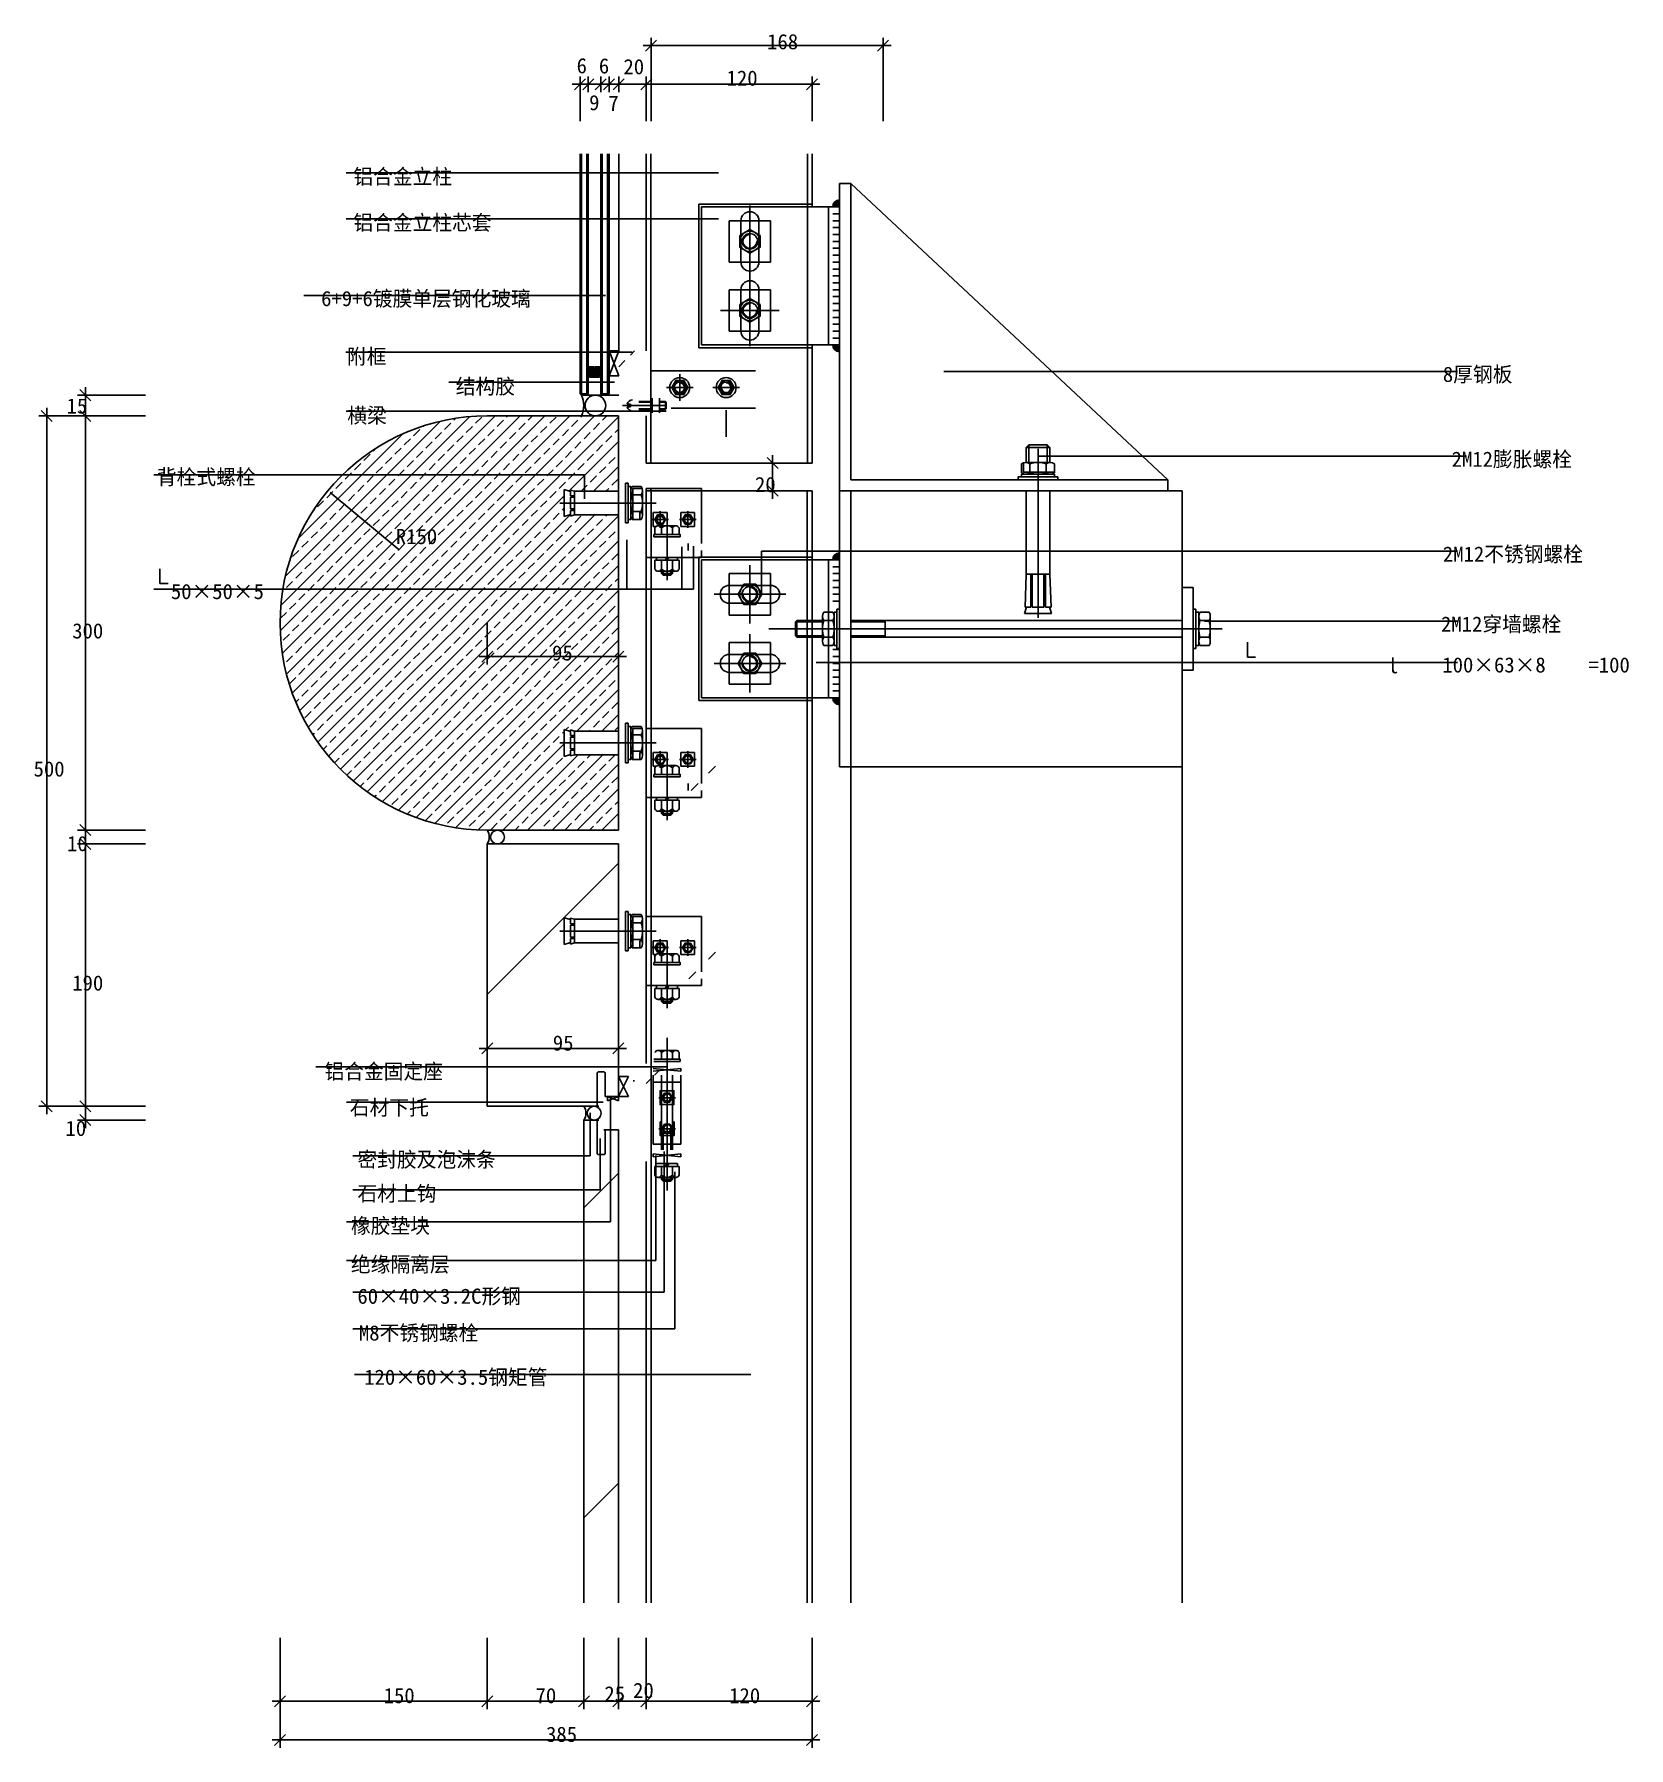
# Model space of a CAD drawing. Header units: metres. Extents: x 8930 to 10085, y 3324 to 4565.
import ezdxf

# ---------------------------------------------------------------- set-up
doc = ezdxf.new("R2010")
doc.units = ezdxf.units.M
for name, color, linetype in [('ASHADE', 1, 'Continuous'), ('图层1', 252, 'Continuous'), ('外形', 3, 'Continuous'), ('文字标注1', 4, 'Continuous'), ('轴线', 6, 'Continuous')]:
    doc.layers.add(name, color=color, linetype=linetype)
pattern_1 = [(45, (0, 0), (-112.2532, 112.2532), [])]

msp = doc.modelspace()

# ---------------------------------------------------------------- texts
for s, p in [('6', (9322.89, 4537.04)), ('6', (9338.98, 4536.91)), ('20', (9356.79, 4536.32)), ('9', (9331.97, 4510.28)), ('7', (9345.86, 4509.82))]:
    msp.add_text(s, height=11).set_placement(p)
at = {"char_height": 11, "attachment_point": 1}
for s, insert in [('\\A1;168', (9460.82, 4565.43)), ('\\A1;120', (9431.47, 4539.07)), ('\\A1;15', (8953.52, 4301.6)), ('\\A1;20', (9452.02, 4244.72)), ('\\A1;R150', (9192, 4207.08)), ('\\A1;300', (8957.66, 4138.76)), ('\\A1;95', (9305.08, 4122.78)), ('\\A1;500', (8929.66, 4038.76)), ('\\A1;10', (8953.86, 3984.71)), ('\\A1;190', (8957.66, 3883.76)), ('\\A1;95', (9305.65, 3840.3)), ('\\A1;10', (8952.77, 3778.5)), ('\\A1;150', (9183.15, 3367.71)), ('\\A1;70', (9293.15, 3367.71)), ('\\A1;25', (9342.98, 3368.96)), ('\\A1;20', (9363.78, 3371.47)), ('\\A1;120', (9433.34, 3367.71)), ('\\A1;385', (9300.74, 3339.71))]:
    msp.add_mtext(s, dxfattribs=dict(at, insert=insert))
at = {"layer": 'ASHADE', "char_height": 11, "attachment_point": 1}
for s, insert in [('铝合金立柱', (9161.2, 4467.74)), ('铝合金立柱芯套', (9161.2, 4434.4)), ('6+9+6镀膜单层钢化玻璃', (9137.9, 4379.41)), ('附框', (9156.59, 4337.45)), ('8厚钢板', (9950.11, 4324.57)), ('结构胶', (9235.35, 4315.8)), ('横梁', (9156.82, 4294.79)), ('2M12膨胀螺栓', (9956.47, 4263.07)), ('背栓式螺栓', (9018.94, 4250.21)), ('2M12不锈钢螺栓', (9950.13, 4194.34)), ('{\\fArial|b0|i0|c0|p32;   }50×50×5', (9016.29, 4167.24)), ('2M12穿墙螺栓', (9948.78, 4143.65)), ('l', (9910.4, 4113.54)), ('100×63×8   {\\fArial|b0|i0|c0|p32;  }=100', (9949.74, 4114.1)), ('铝合金固定座', (9140.3, 3819.74)), ('石材下托', (9158.67, 3793.58)), ('密封胶及泡沫条', (9164.18, 3755.94)), ('石材上钩', (9164.18, 3731.28)), ('橡胶垫块', (9159.44, 3708)), ('绝缘隔离层', (9159.44, 3680.02)), ('60×40×3.2C形钢', (9164.14, 3656.94)), ('M8不锈钢螺栓', (9165.24, 3630.35)), ('120×60×3.5钢矩管', (9169.07, 3598.31))]:
    msp.add_mtext(s, dxfattribs=dict(at, insert=insert))

# ---------------------------------------------------------------- blocks, each defined once
blk = doc.blocks.new('_ArchTick')
for p, q in [((0.72, 0), (-0.72, 0)), ((0, -0.71), (0, 0.71))]:
    blk.add_line(p, q)
at = {"color": 0, "linetype": 'ByBlock'}
blk.add_lwpolyline([(-0.5, -0.5), (0.5, 0.5)], dxfattribs=at)

# ---------------------------------------------------------------- hatches: boundary and pattern name
at = {"layer": '图层1'}
h = msp.add_hatch(dxfattribs=at)
h.set_pattern_fill('SOLID')
h.paths.add_polyline_path([(9513.34, 4445.3, 0.41), (9508.34, 4440.3), (9513.34, 4440.3)])
h = msp.add_hatch(dxfattribs=at)
h.set_pattern_fill('ANSI31', scale=10)
h.paths.add_polyline_path([(9353.34, 4335.95), (9353.34, 4303.95), (9356.34, 4303.95), (9356.34, 4325.95), (9370.34, 4325.95), (9370.34, 4305.45), (9373.34, 4305.45), (9373.34, 4335.95)])
h.paths.add_polyline_path([(9370.34, 4332.95), (9370.34, 4328.95), (9356.34, 4328.95), (9356.34, 4332.95)])
h = msp.add_hatch(dxfattribs=at)
h.set_pattern_fill('SOLID')
h.paths.add_polyline_path([(9513.34, 4335.3, -0.41), (9508.34, 4340.3), (9513.34, 4340.3)])
h = msp.add_hatch(dxfattribs=at)
h.set_pattern_fill('ANSI31', scale=12)
h.paths.add_polyline_path([(9332.51, 4316.93, -0.36), (9332.15, 4317.22), (9331.48, 4320.45), (9331.33, 4320.45), (9331.35, 4304.92), (9329.85, 4303.42), (9341.85, 4303.44), (9340.35, 4304.94), (9340.33, 4320.46), (9340.18, 4320.46), (9339.52, 4317.23, -0.36), (9339.15, 4316.93)])
h = msp.add_hatch(dxfattribs=at)
h.set_pattern_fill('DOTS', scale=0.38)
h.paths.add_polyline_path([(9335.41, 4322.37), (9335.41, 4324.05), (9332.22, 4324.05, 0.41), (9331.85, 4323.68), (9331.85, 4323.5, -0.71), (9331.85, 4321.38), (9331.85, 4320.49), (9332.51, 4317.3), (9339.15, 4317.31), (9339.8, 4320.5), (9339.8, 4321.39, -0.71), (9339.8, 4323.51), (9339.8, 4323.68, 0.41), (9339.42, 4324.06), (9336.24, 4324.06), (9336.24, 4322.18, 0.2), (9336.31, 4322.37), (9336.31, 4323.91), (9336.69, 4323.91), (9336.69, 4322.37, -1)])
h = msp.add_hatch(dxfattribs=at)
h.set_pattern_fill('ANSI31', scale=15)
h.paths.add_polyline_path([(9353.34, 4303.95), (9345.34, 4303.95), (9346.34, 4304.95), (9346.34, 4317.95), (9353.34, 4317.95)])
h = msp.add_hatch(dxfattribs=at)
h.set_pattern_fill('AR-SAND', scale=0.5)
h.paths.add_polyline_path([(9327.04, 4302.16, 0.03), (9326.34, 4303.95), (9330.34, 4303.95), (9336.47, 4303.95, 0.18), (9331.62, 4302.16)])
h.paths.add_polyline_path([(9327.82, 4298.8, 0.05), (9327.04, 4302.16), (9331.62, 4302.16, 0.14), (9329.35, 4298.8)])
h.paths.add_polyline_path([(9327.97, 4296.51, 0.03), (9327.82, 4298.8), (9329.35, 4298.8, 0.24), (9330.32, 4292.15), (9327.45, 4292.15, 0.03), (9327.87, 4294.52, 0.93)])
h.paths.add_polyline_path([(9326.34, 4288.95, 0.05), (9327.45, 4292.15), (9330.32, 4292.15, 0.25), (9336.47, 4288.95), (9330.34, 4288.95)])
h = msp.add_hatch(dxfattribs=at)
h.set_pattern_fill('ANSI37', scale=25)
h.paths.add_polyline_path([(9331.62, 4302.16, -0.18), (9336.47, 4303.95, -0.18), (9341.33, 4302.16)])
h.paths.add_polyline_path([(9329.35, 4298.8, -0.14), (9331.62, 4302.16), (9341.33, 4302.16, -0.14), (9343.6, 4298.8)])
h.paths.add_polyline_path([(9330.32, 4292.15, -0.24), (9329.35, 4298.8), (9343.6, 4298.8, -0.51), (9336.47, 4288.95, -0.25), (9330.32, 4292.15), (9337.28, 4292.15, 0.41), (9338.28, 4291.15, 1), (9338.28, 4293.15, 0.41), (9337.28, 4292.15)])
h = msp.add_hatch(dxfattribs=at)
h.set_pattern_fill('ANSI33', scale=2)
h.paths.add_polyline_path([(9313.89, 4216.09), (9313.89, 4235.52), (9318.56, 4234.12), (9318.56, 4235.21), (9321.29, 4234.38), (9353.15, 4234.38), (9353.15, 4246.39), (9353.15, 4288.95), (9258.15, 4288.95, 1), (9258.15, 3988.95), (9353.15, 3988.95), (9353.15, 4043.51), (9321.29, 4043.51), (9318.56, 4042.69), (9318.56, 4043.77), (9313.89, 4042.37), (9313.89, 4061.8), (9318.56, 4060.4), (9318.56, 4061.48), (9321.29, 4060.66), (9353.15, 4060.66), (9353.15, 4217.23), (9321.29, 4217.23), (9318.56, 4216.41), (9318.56, 4217.5)])
h = msp.add_hatch(dxfattribs=at)
h.set_pattern_fill('ANSI31', scale=30)
h.paths.add_polyline_path([(9375, 4196.39, 0.41), (9373.34, 4194.72), (9373.34, 4191.39), (9423.34, 4191.39), (9423.34, 4241.39), (9420, 4241.39, 0.41), (9418.34, 4239.72), (9418.34, 4201.89, -0.41), (9412.84, 4196.39)])
h = msp.add_hatch(dxfattribs=at)
h.set_pattern_fill('AR-CONC', scale=10)
h.paths.add_polyline_path([(9761.34, 4140.72), (9761.34, 4234.72), (9521.34, 4234.72), (9521.34, 4140.72)])
h.paths.add_polyline_path([(9521.34, 4128.72), (9521.34, 4034.72), (9761.34, 4034.72), (9761.34, 4128.72)])
h = msp.add_hatch(dxfattribs=at)
h.set_pattern_fill('ANSI31', scale=500)
h.paths.add_polyline_path([(9761.34, 4140.72), (9761.34, 4234.72), (9521.34, 4234.72), (9521.34, 4140.72)])
h.paths.add_polyline_path([(9761.34, 4034.72), (9761.34, 4128.72), (9521.34, 4128.72), (9521.34, 4034.72)])
h.paths.add_polyline_path([(9521.34, 4034.72), (9521.34, 3429.27), (9761.34, 3429.27), (9761.34, 4034.72)])
h = msp.add_hatch(dxfattribs=at)
h.set_pattern_fill('SOLID')
h.paths.add_polyline_path([(9513.34, 4189.72, 0.41), (9508.34, 4184.72), (9513.34, 4184.72)])
h = msp.add_hatch(dxfattribs=at)
h.set_pattern_fill('SOLID')
h.paths.add_polyline_path([(9513.34, 4079.72, -0.41), (9508.34, 4084.72), (9513.34, 4084.72)])
h = msp.add_hatch(dxfattribs=at)
h.set_pattern_fill('ANSI31', scale=30)
h.paths.add_polyline_path([(9375, 4022.66, 0.41), (9373.34, 4021), (9373.34, 4017.66), (9423.34, 4017.66), (9423.34, 4067.66), (9420, 4067.66, 0.41), (9418.34, 4066), (9418.34, 4028.16, -0.41), (9412.84, 4022.66)])
h = msp.add_hatch(dxfattribs=at)
h.set_pattern_fill('ANSI37', scale=20)
h.paths.add_polyline_path([(9270.61, 3983.95, 1), (9260.61, 3983.95, 1)])
h = msp.add_hatch(dxfattribs=at)
h.set_pattern_fill('ANSI33,_O', scale=50)
h.set_pattern_definition(pattern_1)
h.paths.add_polyline_path([(9318.56, 3906.41), (9318.56, 3907.5), (9313.89, 3906.09), (9313.89, 3925.52), (9318.56, 3924.12), (9318.56, 3925.21), (9321.29, 3924.38), (9353.15, 3924.38), (9353.15, 3936.39), (9353.15, 3978.95), (9258.15, 3978.95), (9258.15, 3788.95), (9337.65, 3788.95), (9337.65, 3812.45, -0.41), (9339.15, 3813.95), (9342.15, 3813.95, -0.41), (9343.65, 3812.45), (9343.65, 3795.95), (9353.15, 3795.95), (9353.15, 3907.23), (9321.29, 3907.23)])
h = msp.add_hatch(dxfattribs=at)
h.set_pattern_fill('ANSI31', scale=30)
h.paths.add_polyline_path([(9375, 3886.39, 0.41), (9373.34, 3884.72), (9373.34, 3881.39), (9423.34, 3881.39), (9423.34, 3931.39), (9420, 3931.39, 0.41), (9418.34, 3929.72), (9418.34, 3891.89, -0.41), (9412.84, 3886.39)])
h = msp.add_hatch(dxfattribs=at)
h.set_pattern_fill('AR-SAND')
h.paths.add_polyline_path([(9339.15, 3813.95, 0.41), (9337.65, 3812.45), (9337.65, 3788.95), (9339.04, 3788.95, -0.41), (9338.54, 3789.45), (9338.54, 3807.62, -0.6), (9339.79, 3809.95), (9341.29, 3809.95, -0.6), (9342.54, 3807.62), (9342.54, 3794.95, 0.41), (9344.54, 3792.95), (9345.15, 3792.95), (9345.15, 3795.95), (9343.65, 3795.95), (9343.65, 3812.45, 0.41), (9342.15, 3813.95)])
h = msp.add_hatch(dxfattribs=at)
h.set_pattern_fill('ANSI31', scale=20)
h.paths.add_polyline_path([(9398.34, 3811.45, -0.41), (9400.34, 3809.45), (9400.34, 3804.45), (9403.34, 3804.45), (9403.34, 3809.45, 0.41), (9398.34, 3814.45), (9388.34, 3814.45), (9388.34, 3811.45)])
h.paths.add_polyline_path([(9378.34, 3814.45, 0.41), (9373.34, 3809.45), (9373.34, 3759.45, 0.41), (9378.34, 3754.45), (9388.34, 3754.45), (9388.34, 3757.45), (9378.34, 3757.45, -0.41), (9376.34, 3759.45), (9376.34, 3809.45, -0.41), (9378.34, 3811.45), (9388.34, 3811.45), (9388.34, 3814.45)])
h.paths.add_polyline_path([(9398.34, 3754.45, 0.41), (9403.34, 3759.45), (9403.34, 3764.45), (9400.34, 3764.45), (9400.34, 3759.45, -0.41), (9398.34, 3757.45), (9388.34, 3757.45), (9388.34, 3754.45)])
h = msp.add_hatch(dxfattribs=at)
h.set_pattern_fill('ANSI33,_O', scale=50)
h.set_pattern_definition(pattern_1)
h.paths.add_polyline_path([(9328.15, 3447.13), (9353.15, 3447.13), (9353.15, 3789.81), (9343.65, 3789.81), (9343.65, 3773.31, -0.41), (9342.15, 3771.81), (9339.15, 3771.81, -0.41), (9337.65, 3773.31), (9337.65, 3796.81), (9328.15, 3796.81)])
h = msp.add_hatch(dxfattribs=at)
h.set_pattern_fill('ANSI37', scale=20)
h.paths.add_polyline_path([(9340.61, 3783.95, 1), (9330.61, 3783.95, 1)])
h = msp.add_hatch(dxfattribs=at)
h.set_pattern_fill('AR-SAND')
h.paths.add_polyline_path([(9338.54, 3778.45, -0.41), (9339.04, 3778.95), (9337.65, 3778.95), (9337.65, 3755.45, 0.41), (9339.15, 3753.95), (9342.15, 3753.95, 0.41), (9343.65, 3755.45), (9343.65, 3771.95), (9342.54, 3771.95), (9342.54, 3760.28, -0.6), (9341.29, 3757.95), (9339.79, 3757.95, -0.6), (9338.54, 3760.28)])

# ---------------------------------------------------------------- linework, layer by layer
for p, q in [((9376.82, 4502.4), (9376.82, 4559.36)), ((9544.82, 4557.11), (9376.82, 4557.11)), ((9544.82, 4502.4), (9544.82, 4559.36)), ((9325.34, 4502.4), (9325.34, 4531.36)), ((9325.34, 4529.11), (9331.34, 4529.11)), ((9331.34, 4529.11), (9340.34, 4529.11)), ((9340.34, 4529.11), (9346.34, 4529.11)), ((9346.34, 4529.11), (9353.34, 4529.11)), ((9353.34, 4529.11), (9373.34, 4529.11)), ((9373.34, 4502.4), (9373.34, 4531.36)), ((9373.34, 4502.4), (9373.34, 4531.36)), ((9373.34, 4529.11), (9493.34, 4529.11)), ((9493.34, 4502.4), (9493.34, 4531.36)), ((9326.34, 4304.95), (9326.34, 4478.65)), ((9330.34, 4304.95), (9330.34, 4478.65)), ((9341.34, 4304.95), (9341.34, 4478.65)), ((9345.34, 4304.95), (9345.34, 4478.65)), ((9353.34, 4478.65), (9353.34, 4335.95)), ((9373.34, 4478.65), (9373.34, 4335.95)), ((9353.34, 4335.95), (9346.34, 4335.95)), ((9376.34, 4321.45), (9452.34, 4321.45)), ((9353.34, 4317.95), (9346.34, 4317.95)), ((9010.59, 4303.95), (8964.95, 4303.95)), ((8967.2, 4303.95), (8967.2, 4288.95)), ((9325.34, 4304.95), (9331.34, 4304.95)), ((9340.34, 4304.95), (9346.34, 4304.95)), ((9353.34, 4303.95), (9345.34, 4303.95)), ((9359.46, 4297.45), (9361.97, 4297.45)), ((9359.46, 4295.45), (9361.97, 4295.45)), ((9361.97, 4297.45), (9361.97, 4295.45)), ((9367.84, 4299.45, -4.87), (9377.53, 4299.45, 42.48)), ((9367.84, 4298.95, -4.87), (9377.53, 4298.95, 42.48)), ((9367.84, 4293.95, -4.87), (9377.53, 4293.95, 42.48)), ((9367.84, 4293.45, -4.87), (9377.53, 4293.45, 42.48)), ((9377.53, 4291.15, 2.48), (9377.53, 4301.75, 40)), ((9382.95, 4296.45, 21.24), (9377.53, 4296.45, 21.24)), ((9382.95, 4291.15, 2.48), (9382.95, 4301.75, 40)), ((9382.95, 4299.45, 42.48), (9387.14, 4299.45)), ((9382.95, 4298.95, 42.48), (9387.14, 4298.95)), ((9382.95, 4293.95, 42.48), (9387.14, 4293.95)), ((9382.95, 4293.45, 42.48), (9387.14, 4293.45)), ((9387.64, 4298.95), (9387.14, 4299.45)), ((9387.14, 4299.45), (9387.14, 4293.45)), ((9387.64, 4298.95), (9387.64, 4293.95)), ((9391.34, 4294.45), (9452.34, 4294.45)), ((9010.59, 4288.95), (8936.95, 4288.95)), ((8939.2, 3788.95), (8939.2, 4288.95)), ((9010.59, 4288.95), (8964.95, 4288.95)), ((9010.59, 4288.95), (8964.95, 4288.95)), ((8967.2, 4288.95), (8967.2, 3988.95)), ((9648.4, 4266.02), (9650.4, 4268.02)), ((9648.4, 4266.02), (9665.55, 4266.02)), ((9648.4, 4266.02), (9648.4, 4255.12)), ((9650.4, 4268.02), (9663.55, 4268.02)), ((9650.4, 4268.02), (9650.4, 4255.12)), ((9663.55, 4268.02), (9665.55, 4266.02)), ((9663.55, 4268.02), (9663.55, 4255.12)), ((9665.55, 4266.02), (9665.55, 4255.12)), ((9464.76, 4254.72), (9462.51, 4254.72)), ((9464.76, 4254.72), (9464.76, 4234.72)), ((9642.67, 4244.72), (9671.29, 4244.72)), ((9642.67, 4244.72), (9642.67, 4242.72)), ((9644.99, 4254.26), (9644.99, 4247.59)), ((9644.99, 4246.72), (9668.97, 4246.72)), ((9644.99, 4246.72), (9644.99, 4244.72)), ((9647.98, 4255.12), (9665.97, 4255.12)), ((9650.98, 4254.26), (9650.98, 4247.59)), ((9662.97, 4254.26), (9662.97, 4247.59)), ((9668.97, 4254.26), (9668.97, 4247.59)), ((9668.97, 4246.72), (9668.97, 4244.72)), ((9671.29, 4244.72), (9671.29, 4242.72)), ((9194.45, 4191.85), (9144.49, 4233.34)), ((9313.89, 4235.52), (9313.89, 4216.09)), ((9318.56, 4234.12), (9313.89, 4235.52)), ((9318.56, 4231.14), (9318.56, 4235.21)), ((9321.29, 4234.38), (9318.56, 4235.21)), ((9353.15, 4234.38), (9321.29, 4234.38)), ((9321.29, 4234.38), (9321.29, 4217.23)), ((9358.15, 4240.12), (9358.15, 4211.5)), ((9360.15, 4240.12), (9358.15, 4240.12)), ((9360.15, 4240.12), (9360.15, 4211.5)), ((9362.15, 4237.8), (9360.15, 4237.8)), ((9362.15, 4237.8), (9362.15, 4213.82)), ((9369.69, 4237.8), (9363.02, 4237.8)), ((9369.69, 4231.8), (9363.02, 4231.8)), ((9370.55, 4234.8), (9370.55, 4216.82)), ((9464.76, 4234.72), (9462.51, 4234.72)), ((9642.67, 4242.72), (9671.29, 4242.72)), ((9648.4, 4234.72), (9648.4, 4174.2)), ((9665.55, 4234.72), (9665.55, 4174.2)), ((9321.29, 4231.14), (9318.56, 4231.14)), ((9318.56, 4221.52), (9318.56, 4230.1)), ((9321.29, 4230.1), (9318.56, 4230.1)), ((9321.29, 4221.52), (9318.56, 4221.52)), ((9318.56, 4216.41), (9318.56, 4220.48)), ((9321.29, 4220.48), (9318.56, 4220.48)), ((9369.69, 4219.81), (9363.02, 4219.81)), ((9370.55, 4218.89), (9368.72, 4218.89)), ((9368.72, 4213.82), (9368.72, 4218.89)), ((9318.56, 4217.5), (9313.89, 4216.09)), ((9321.29, 4217.23), (9318.56, 4216.41)), ((9353.15, 4217.23), (9321.29, 4217.23)), ((9360.15, 4211.5), (9358.15, 4211.5)), ((9362.15, 4213.82), (9360.15, 4213.82)), ((9369.69, 4213.82), (9363.02, 4213.82)), ((9379.54, 4202.99), (9379.54, 4207.79)), ((9394.74, 4209.39), (9381.94, 4209.39)), ((9397.14, 4202.99), (9397.14, 4207.79)), ((9378.74, 4201.39), (9378.74, 4202.99)), ((9378.74, 4201.39), (9397.94, 4201.39)), ((9397.12, 4184.39), (9379.52, 4184.39)), ((9379.52, 4184.39), (9379.52, 4178)), ((9396.04, 4186.39), (9380.6, 4186.39)), ((9380.6, 4186.39), (9380.6, 4184.39)), ((9396.04, 4184.39), (9380.6, 4184.39)), ((9384.32, 4184.39), (9384.32, 4178)), ((9388.34, 4186.39), (9386.92, 4184.39)), ((9389.75, 4186.39), (9388.33, 4184.39)), ((9392.32, 4184.39), (9392.32, 4178)), ((9396.04, 4186.39), (9396.04, 4184.39)), ((9397.12, 4184.39), (9397.12, 4178)), ((9021.11, 4178.24), (9021.11, 4167.47)), ((9394.72, 4176.4), (9381.92, 4176.4)), ((9384.32, 4174.8), (9384.32, 4176.4)), ((9392.32, 4174.8), (9384.32, 4174.8)), ((9384.32, 4174.8), (9385.52, 4173.6)), ((9385.52, 4174.8), (9385.52, 4176.4)), ((9391.12, 4173.6), (9385.52, 4173.6)), ((9391.12, 4174.8), (9391.12, 4176.4)), ((9391.12, 4173.6), (9392.32, 4174.8)), ((9392.32, 4174.8), (9392.32, 4176.4)), ((9648.4, 4174.2), (9647.58, 4150.44)), ((9648.4, 4174.2), (9665.55, 4174.2)), ((9651.65, 4174.2), (9651.65, 4150.44)), ((9652.69, 4174.2), (9652.69, 4150.44)), ((9661.26, 4174.2), (9661.26, 4150.44)), ((9662.3, 4174.2), (9662.3, 4150.44)), ((9665.55, 4174.2), (9666.37, 4150.44)), ((9021.11, 4167.47), (9027.06, 4167.47)), ((9501.8, 4146.71), (9508.47, 4146.71)), ((9509.34, 4122.74), (9509.34, 4146.71)), ((9509.34, 4146.71), (9511.34, 4146.71)), ((9511.34, 4120.41), (9511.34, 4149.03)), ((9511.34, 4149.03), (9513.34, 4149.03)), ((9513.34, 4120.41), (9513.34, 4149.03)), ((9648.66, 4150.44), (9647.26, 4145.77)), ((9647.26, 4145.77), (9666.69, 4145.77)), ((9651.65, 4150.44), (9647.58, 4150.44)), ((9661.26, 4150.44), (9652.69, 4150.44)), ((9666.37, 4150.44), (9662.3, 4150.44)), ((9665.29, 4150.44), (9666.69, 4145.77)), ((9769.34, 4120.41), (9769.34, 4149.03)), ((9771.34, 4149.03), (9769.34, 4149.03)), ((9771.34, 4120.41), (9771.34, 4149.03)), ((9773.34, 4146.71), (9771.34, 4146.71)), ((9773.34, 4122.74), (9773.34, 4146.71)), ((9780.87, 4146.71), (9774.2, 4146.71)), ((9258.15, 4138.95), (9258.15, 4112.38)), ((9353.15, 4138.95), (9353.15, 4112.38)), ((9481.34, 4139.72), (9482.34, 4140.72)), ((9481.34, 4139.72), (9481.34, 4129.72)), ((9482.34, 4140.72), (9482.34, 4128.72)), ((9482.34, 4140.72), (9500.94, 4140.72)), ((9482.34, 4139.72), (9500.94, 4139.72)), ((9500.94, 4125.73), (9500.94, 4143.72)), ((9501.8, 4140.72), (9508.47, 4140.72)), ((9521.34, 4140.72), (9761.34, 4140.72)), ((9521.34, 4139.72), (9546.21, 4139.72)), ((9546.21, 4140.72), (9546.21, 4128.72)), ((9780.87, 4140.72), (9774.2, 4140.72)), ((9781.74, 4125.73), (9781.74, 4143.72)), ((9481.34, 4129.72), (9482.34, 4128.72)), ((9482.34, 4129.72), (9500.94, 4129.72)), ((9482.34, 4128.72), (9500.94, 4128.72)), ((9501.8, 4128.73), (9508.47, 4128.73)), ((9501.8, 4122.74), (9508.47, 4122.74)), ((9509.34, 4122.74), (9511.34, 4122.74)), ((9511.34, 4120.41), (9513.34, 4120.41)), ((9521.34, 4129.72), (9546.21, 4129.72)), ((9521.34, 4128.72), (9761.34, 4128.72)), ((9771.34, 4120.41), (9769.34, 4120.41)), ((9773.34, 4122.74), (9771.34, 4122.74)), ((9780.87, 4128.73), (9774.2, 4128.73)), ((9780.87, 4122.74), (9774.2, 4122.74)), ((9808.54, 4125.05), (9808.54, 4114.28)), ((9258.15, 4114.63), (9353.15, 4114.63)), ((9808.54, 4114.28), (9814.49, 4114.28)), ((9318.56, 4060.4), (9313.89, 4061.8)), ((9313.89, 4061.8), (9313.89, 4042.37)), ((9321.29, 4060.66), (9318.56, 4061.48)), ((9318.56, 4057.41), (9318.56, 4061.48)), ((9353.15, 4060.66), (9321.29, 4060.66)), ((9321.29, 4060.66), (9321.29, 4043.51)), ((9358.15, 4066.4), (9358.15, 4037.78)), ((9360.15, 4066.4), (9358.15, 4066.4)), ((9360.15, 4066.4), (9360.15, 4037.78)), ((9362.15, 4064.08), (9360.15, 4064.08)), ((9362.15, 4064.08), (9362.15, 4040.1)), ((9369.69, 4064.08), (9363.02, 4064.08)), ((9369.69, 4058.08), (9363.02, 4058.08)), ((9370.55, 4061.08), (9370.55, 4043.09)), ((9321.29, 4057.41), (9318.56, 4057.41)), ((9321.29, 4056.37), (9318.56, 4056.37)), ((9318.56, 4047.8), (9318.56, 4056.37)), ((9321.29, 4047.8), (9318.56, 4047.8)), ((9321.29, 4046.76), (9318.56, 4046.76)), ((9318.56, 4042.69), (9318.56, 4046.76)), ((9369.69, 4046.09), (9363.02, 4046.09)), ((9368.72, 4040.1), (9368.72, 4045.17)), ((9370.55, 4045.17), (9368.72, 4045.17)), ((9318.56, 4043.77), (9313.89, 4042.37)), ((9321.29, 4043.51), (9318.56, 4042.69)), ((9353.15, 4043.51), (9321.29, 4043.51)), ((9360.15, 4037.78), (9358.15, 4037.78)), ((9362.15, 4040.1), (9360.15, 4040.1)), ((9369.69, 4040.1), (9363.02, 4040.1)), ((9379.54, 4029.27), (9379.54, 4034.07)), ((9394.74, 4035.67), (9381.94, 4035.67)), ((9397.14, 4029.27), (9397.14, 4034.07)), ((9521.34, 4034.72), (9761.34, 4034.72)), ((9378.74, 4027.67), (9378.74, 4029.27)), ((9378.74, 4027.67), (9397.94, 4027.67)), ((9379.52, 4010.67), (9379.52, 4004.27)), ((9397.12, 4010.67), (9379.52, 4010.67)), ((9396.04, 4012.67), (9380.6, 4012.67)), ((9380.6, 4012.67), (9380.6, 4010.67)), ((9396.04, 4010.67), (9380.6, 4010.67)), ((9384.32, 4010.67), (9384.32, 4004.27)), ((9388.34, 4012.67), (9386.92, 4010.67)), ((9389.75, 4012.67), (9388.33, 4010.67)), ((9392.32, 4010.67), (9392.32, 4004.27)), ((9396.04, 4012.67), (9396.04, 4010.67)), ((9397.12, 4010.67), (9397.12, 4004.27)), ((9394.72, 4002.67), (9381.92, 4002.67)), ((9384.32, 4001.07), (9384.32, 4002.67)), ((9392.32, 4001.07), (9384.32, 4001.07)), ((9384.32, 4001.07), (9385.52, 3999.87)), ((9385.52, 4001.07), (9385.52, 4002.67)), ((9391.12, 3999.87), (9385.52, 3999.87)), ((9391.12, 4001.07), (9391.12, 4002.67)), ((9391.12, 3999.87), (9392.32, 4001.07)), ((9392.32, 4001.07), (9392.32, 4002.67)), ((9010.59, 3988.95), (8964.95, 3988.95)), ((9010.59, 3988.95), (8964.95, 3988.95)), ((8967.2, 3988.95), (8967.2, 3978.95)), ((9010.59, 3978.95), (8964.95, 3978.95)), ((9010.59, 3978.95), (8964.95, 3978.95)), ((8967.2, 3978.95), (8967.2, 3788.95)), ((9313.89, 3925.52), (9313.89, 3906.09)), ((9318.56, 3924.12), (9313.89, 3925.52)), ((9321.29, 3924.38), (9318.56, 3925.21)), ((9318.56, 3921.14), (9318.56, 3925.21)), ((9321.29, 3921.14), (9318.56, 3921.14)), ((9353.15, 3924.38), (9321.29, 3924.38)), ((9321.29, 3924.38), (9321.29, 3907.23)), ((9358.15, 3930.12), (9358.15, 3901.5)), ((9360.15, 3930.12), (9358.15, 3930.12)), ((9360.15, 3930.12), (9360.15, 3901.5)), ((9362.15, 3927.8), (9360.15, 3927.8)), ((9362.15, 3927.8), (9362.15, 3903.82)), ((9369.69, 3927.8), (9363.02, 3927.8)), ((9369.69, 3921.8), (9363.02, 3921.8)), ((9370.55, 3924.8), (9370.55, 3906.82)), ((9321.29, 3920.1), (9318.56, 3920.1)), ((9318.56, 3911.52), (9318.56, 3920.1)), ((9321.29, 3911.52), (9318.56, 3911.52)), ((9318.56, 3906.41), (9318.56, 3910.48)), ((9321.29, 3910.48), (9318.56, 3910.48)), ((9369.69, 3909.81), (9363.02, 3909.81)), ((9370.55, 3908.89), (9368.72, 3908.89)), ((9368.72, 3903.82), (9368.72, 3908.89)), ((9318.56, 3907.5), (9313.89, 3906.09)), ((9321.29, 3907.23), (9318.56, 3906.41)), ((9353.15, 3907.23), (9321.29, 3907.23)), ((9360.15, 3901.5), (9358.15, 3901.5)), ((9362.15, 3903.82), (9360.15, 3903.82)), ((9369.69, 3903.82), (9363.02, 3903.82)), ((9379.54, 3892.99), (9379.54, 3897.79)), ((9394.74, 3899.39), (9381.94, 3899.39)), ((9397.14, 3892.99), (9397.14, 3897.79)), ((9378.74, 3891.39), (9378.74, 3892.99)), ((9378.74, 3891.39), (9397.94, 3891.39)), ((9397.12, 3874.39), (9379.52, 3874.39)), ((9379.52, 3874.39), (9379.52, 3868)), ((9380.6, 3876.39), (9380.6, 3874.39)), ((9396.04, 3876.39), (9380.6, 3876.39)), ((9396.04, 3874.39), (9380.6, 3874.39)), ((9384.32, 3874.39), (9384.32, 3868)), ((9388.34, 3876.39), (9386.92, 3874.39)), ((9389.75, 3876.39), (9388.33, 3874.39)), ((9392.32, 3874.39), (9392.32, 3868)), ((9396.04, 3876.39), (9396.04, 3874.39)), ((9397.12, 3874.39), (9397.12, 3868)), ((9258.15, 3862.7), (9258.15, 3828.61)), ((9353.15, 3862.7), (9353.15, 3828.61)), ((9394.72, 3866.4), (9381.92, 3866.4)), ((9384.32, 3864.8), (9384.32, 3866.4)), ((9392.32, 3864.8), (9384.32, 3864.8)), ((9384.32, 3864.8), (9385.52, 3863.6)), ((9385.52, 3864.8), (9385.52, 3866.4)), ((9391.12, 3863.6), (9385.52, 3863.6)), ((9391.12, 3864.8), (9391.12, 3866.4)), ((9391.12, 3863.6), (9392.32, 3864.8)), ((9392.32, 3864.8), (9392.32, 3866.4)), ((9258.15, 3830.86), (9353.15, 3830.86)), ((9394.74, 3829.45), (9381.94, 3829.45)), ((9397.14, 3823.05), (9397.14, 3827.85)), ((9360.54, 3810.45), (9353.15, 3810.45)), ((9353.15, 3795.95), (9360.54, 3810.45)), ((9353.15, 3810.45), (9360.54, 3795.95)), ((9378.34, 3816.45), (9398.34, 3814.45)), ((9398.34, 3816.45), (9378.34, 3814.45)), ((9378.34, 3811.45), (9378.34, 3761.45)), ((9378.74, 3821.45), (9397.94, 3821.45)), ((9384.32, 3757.45), (9384.32, 3811.45)), ((9392.32, 3757.45), (9392.32, 3811.45)), ((9398.34, 3814.45), (9398.34, 3816.45)), ((9398.34, 3811.45), (9398.34, 3761.45)), ((9378.34, 3806.45), (9384.32, 3806.45)), ((9392.32, 3806.45), (9398.34, 3806.45)), ((9010.59, 3788.95), (8936.95, 3788.95)), ((9010.59, 3788.95), (8964.95, 3788.95)), ((9010.59, 3788.95), (8964.95, 3788.95)), ((8967.2, 3788.95), (8967.2, 3778.95)), ((9345.15, 3795.95), (9353.15, 3792.95)), ((9353.15, 3795.95), (9345.15, 3792.95)), ((9345.15, 3795.95), (9345.15, 3792.95)), ((9353.15, 3795.95), (9360.54, 3795.95)), ((9353.15, 3795.95), (9353.15, 3792.95)), ((9010.59, 3778.95), (8964.95, 3778.95)), ((9378.34, 3761.45), (9384.32, 3761.45)), ((9384.32, 3769.71), (9392.32, 3769.71)), ((9385.52, 3757.45), (9385.52, 3769.71)), ((9391.12, 3757.45), (9391.12, 3769.71)), ((9392.32, 3761.45), (9398.34, 3761.45)), ((9398.33, 3754.45), (9378.33, 3752.45)), ((9378.33, 3754.45), (9398.33, 3752.45)), ((9378.33, 3752.45), (9378.33, 3754.45)), ((9396.04, 3747.45), (9380.6, 3747.45)), ((9388.34, 3747.45), (9386.92, 3745.45)), ((9389.75, 3747.45), (9388.33, 3745.45)), ((9396.04, 3747.45), (9396.04, 3745.45)), ((9398.33, 3752.45), (9398.33, 3754.45)), ((9379.52, 3745.45), (9379.52, 3739.05)), ((9397.12, 3745.45), (9379.52, 3745.45)), ((9396.04, 3745.45), (9380.6, 3745.45)), ((9394.72, 3737.45), (9381.92, 3737.45)), ((9384.32, 3745.45), (9384.32, 3739.05)), ((9384.32, 3735.85), (9384.32, 3737.45)), ((9392.32, 3735.85), (9384.32, 3735.85)), ((9384.32, 3735.85), (9385.52, 3734.65)), ((9385.52, 3735.85), (9385.52, 3737.45)), ((9391.12, 3735.85), (9391.12, 3737.45)), ((9391.12, 3734.65), (9392.32, 3735.85)), ((9392.32, 3745.45), (9392.32, 3739.05)), ((9392.32, 3735.85), (9392.32, 3737.45)), ((9397.12, 3745.45), (9397.12, 3739.05)), ((9391.12, 3734.65), (9385.52, 3734.65)), ((9108.15, 3404.01), (9108.15, 3355.89)), ((9108.15, 3404.01), (9108.15, 3327.89)), ((9258.15, 3404.01), (9258.15, 3355.89)), ((9258.15, 3404.01), (9258.15, 3355.89)), ((9328.15, 3404.01), (9328.15, 3355.89)), ((9328.15, 3404.01), (9328.15, 3355.89)), ((9353.15, 3404.01), (9353.15, 3355.89)), ((9353.15, 3404.01), (9353.15, 3355.89)), ((9373.34, 3404.01), (9373.34, 3355.89)), ((9373.34, 3404.01), (9373.34, 3355.89)), ((9493.34, 3404.01), (9493.34, 3327.89)), ((9493.34, 3404.01), (9493.34, 3355.89)), ((9108.15, 3358.14), (9258.15, 3358.14)), ((9258.15, 3358.14), (9328.15, 3358.14)), ((9328.15, 3358.14), (9353.15, 3358.14)), ((9353.15, 3358.14), (9373.34, 3358.14)), ((9373.34, 3358.14), (9493.34, 3358.14)), ((9493.34, 3330.14), (9108.15, 3330.14))]:
    msp.add_line(p, q)
msp.add_lwpolyline([(9340.18, 4320.46), (9340.18, 4321.53, 0.36), (9340.03, 4321.71, -0.82), (9340.02, 4323.18, 0.36), (9340.17, 4323.37), (9340.17, 4323.69, 0.41), (9339.42, 4324.43), (9336.24, 4324.43, 0.41), (9335.86, 4324.06), (9335.86, 4322.18), (9336.24, 4322.18), (9336.24, 4324.06), (9339.42, 4324.06, -0.41), (9339.8, 4323.68), (9339.8, 4323.51, 0.71), (9339.8, 4321.39), (9339.8, 4320.5), (9339.15, 4317.31), (9332.51, 4317.3), (9331.85, 4320.49), (9331.85, 4321.38, 0.71), (9331.85, 4323.5), (9331.85, 4323.68, -0.41), (9332.22, 4324.05), (9335.41, 4324.05), (9335.41, 4322.37, 1), (9336.69, 4322.37), (9336.69, 4323.91), (9336.31, 4323.91), (9336.31, 4322.37, -1), (9335.79, 4322.37), (9335.79, 4324.05, 0.41), (9335.41, 4324.43), (9332.22, 4324.43, 0.41), (9331.47, 4323.67), (9331.47, 4323.35, 0.36), (9331.62, 4323.17, -0.82), (9331.63, 4321.7, 0.36), (9331.48, 4321.52), (9331.48, 4320.45), (9332.15, 4317.22, 0.36), (9332.51, 4316.93), (9339.15, 4316.93, 0.36), (9339.52, 4317.23)], format="xyb", close=True)
for points in [[(9392.34, 4202.99), (9392.34, 4207.79, 0.4), (9384.34, 4207.79), (9384.34, 4202.99)], [(9379.52, 4178, 0.67), (9384.32, 4178, 0.4), (9392.32, 4178, 0.67), (9397.12, 4178)], [(9392.34, 4029.27), (9392.34, 4034.07, 0.4), (9384.34, 4034.07), (9384.34, 4029.27)], [(9379.52, 4004.27, 0.67), (9384.32, 4004.27, 0.4), (9392.32, 4004.27, 0.67), (9397.12, 4004.27)], [(9392.34, 3892.99), (9392.34, 3897.79, 0.4), (9384.34, 3897.79), (9384.34, 3892.99)], [(9379.52, 3868, 0.67), (9384.32, 3868, 0.4), (9392.32, 3868, 0.67), (9397.12, 3868)], [(9392.34, 3823.05), (9392.34, 3827.85, 0.4), (9384.34, 3827.85), (9384.34, 3823.05)], [(9379.52, 3739.05, 0.67), (9384.32, 3739.05, 0.4), (9392.32, 3739.05, 0.67), (9397.12, 3739.05)]]:
    msp.add_lwpolyline(points, format="xyb")
for points in [[(9397.94, 4201.39), (9397.94, 4202.99), (9378.74, 4202.99)], [(9397.94, 4027.67), (9397.94, 4029.27), (9378.74, 4029.27)], [(9397.94, 3891.39), (9397.94, 3892.99), (9378.74, 3892.99)], [(9397.94, 3821.45), (9397.94, 3823.05), (9378.74, 3823.05)], [(9384.32, 3800.2), (9383.34, 3800.2), (9383.34, 3790.2), (9384.32, 3790.2)], [(9392.32, 3790.2), (9393.34, 3790.2), (9393.34, 3800.2), (9392.32, 3800.2)], [(9384.38, 3777.7), (9383.4, 3777.7), (9383.4, 3767.7), (9384.38, 3767.7)], [(9392.38, 3767.7), (9393.4, 3767.7), (9393.4, 3777.7), (9392.38, 3777.7)]]:
    msp.add_lwpolyline(points)
for centre, radius in [((9448.34, 4415.3), 7.39), ((9448.34, 4365.3), 7.39), ((9397.54, 4309.45), 5), ((9397.54, 4309.45), 4), ((9431.14, 4309.45), 5), ((9431.14, 4309.45), 4), ((9336.47, 4296.45), 7.5), ((9383.4, 4213.89), 3), ((9403.34, 4213.89), 3), ((9448.34, 4159.72), 7.39), ((9448.34, 4109.72), 7.39), ((9383.4, 4040.17), 3), ((9403.34, 4040.17), 3), ((9265.61, 3983.95), 5), ((9383.4, 3903.89), 3), ((9403.34, 3903.89), 3), ((9335.61, 3783.95), 5)]:
    msp.add_circle(centre, radius)
for centre, radius, start, end in [((9513.34, 4440.3), 5, 90, 180), ((9448.34, 4430.3), 6.5, 0, 180), ((9448.34, 4400.3), 6.5, 180, 0), ((9448.34, 4380.3), 6.5, 0, 180), ((9448.34, 4350.3), 6.5, 180, 0), ((9513.34, 4340.3), 5, 180, 270), ((9309.99, 4296.45), 17.99, 335.36, 24.64), ((9363.33, 4296.45), 4, 90, 165.52), ((9363.33, 4296.45), 4, 194.48, 270), ((9647.98, 4249.49), 5.63, 57.86, 122.14), ((9647.98, 4252.36), 5.63, 237.86, 302.14), ((9656.98, 4233.88), 21.24, 73.61, 106.39), ((9656.98, 4267.97), 21.24, 253.61, 286.39), ((9665.97, 4249.49), 5.63, 57.86, 122.14), ((9662.97, 4254.26), 0, 270, 334.27), ((9665.97, 4252.36), 5.63, 237.86, 302.14), ((9367.79, 4234.8), 5.63, 147.86, 212.14), ((9383.4, 4225.81), 21.24, 163.61, 196.39), ((9364.92, 4234.8), 5.63, 327.86, 32.14), ((9349.31, 4225.81), 21.24, 343.61, 16.39), ((9367.79, 4216.82), 5.63, 147.86, 212.14), ((9364.92, 4216.82), 5.63, 327.86, 32.14), ((9369.69, 4219.81), 0, 180, 244.27), ((9381.94, 4206.79), 2.6, 22.62, 157.38), ((9394.74, 4206.79), 2.6, 22.62, 157.38), ((9513.34, 4184.72), 5, 90, 180), ((9433.34, 4159.72), 6.5, 90, 270), ((9463.34, 4159.72), 6.5, 270, 90), ((9506.57, 4143.72), 5.63, 147.86, 212.14), ((9503.7, 4143.72), 5.63, 327.86, 32.14), ((9778.97, 4143.72), 5.63, 147.86, 212.14), ((9776.1, 4143.72), 5.63, 327.86, 32.14), ((9522.18, 4134.72), 21.24, 163.61, 196.39), ((9501.8, 4140.72), 0, 0, 64.27), ((9488.09, 4134.72), 21.24, 343.61, 16.39), ((9794.58, 4134.72), 21.24, 163.61, 196.39), ((9780.87, 4140.72), 0, 115.73, 180), ((9760.49, 4134.72), 21.24, 343.61, 16.39), ((9506.57, 4125.73), 5.63, 147.86, 212.14), ((9503.7, 4125.73), 5.63, 327.86, 32.14), ((9778.97, 4125.73), 5.63, 147.86, 212.14), ((9776.1, 4125.73), 5.63, 327.86, 32.14), ((9433.34, 4109.72), 6.5, 90, 270), ((9463.34, 4109.72), 6.5, 270, 90), ((9513.34, 4084.72), 5, 180, 270), ((9367.79, 4061.08), 5.63, 147.86, 212.14), ((9383.4, 4052.09), 21.24, 163.61, 196.39), ((9364.92, 4061.08), 5.63, 327.86, 32.14), ((9349.31, 4052.09), 21.24, 343.61, 16.39), ((9367.79, 4043.09), 5.63, 147.86, 212.14), ((9364.92, 4043.09), 5.63, 327.86, 32.14), ((9369.69, 4046.09), 0, 180, 244.27), ((9381.94, 4033.07), 2.6, 22.62, 157.38), ((9394.74, 4033.07), 2.6, 22.62, 157.38), ((9250.27, 3983.95), 9.33, 327.61, 32.39), ((9367.79, 3924.8), 5.63, 147.86, 212.14), ((9383.4, 3915.81), 21.24, 163.61, 196.39), ((9364.92, 3924.8), 5.63, 327.86, 32.14), ((9349.31, 3915.81), 21.24, 343.61, 16.39), ((9367.79, 3906.82), 5.63, 147.86, 212.14), ((9364.92, 3906.82), 5.63, 327.86, 32.14), ((9369.69, 3909.81), 0, 180, 244.27), ((9381.94, 3896.79), 2.6, 22.62, 157.38), ((9394.74, 3896.79), 2.6, 22.62, 157.38), ((9381.94, 3826.85), 2.6, 22.62, 157.38), ((9394.74, 3826.85), 2.6, 22.62, 157.38), ((9320.27, 3783.95), 9.33, 327.61, 32.39)]:
    msp.add_arc(centre, radius, start, end)
at = {"layer": 'ASHADE'}
for p, q in [((9155.89, 4464.95), (9425.57, 4464.95)), ((9155.89, 4431.61), (9425.57, 4431.61)), ((9125.47, 4376.12), (9343.76, 4376.12)), ((9155.66, 4335.05), (9363.19, 4335.05)), ((9588.66, 4321.16), (9960.72, 4321.16)), ((9230.42, 4313.4), (9350.28, 4313.4)), ((9155.89, 4292.4), (9387.65, 4292.4)), ((9967.18, 4259.65), (9656.98, 4259.65)), ((9016.77, 4246.32), (9328.69, 4246.32)), ((9328.69, 4228.79), (9328.69, 4246.32)), ((9373.34, 4236.39), (9413.34, 4236.39)), ((9373.34, 4201.39), (9373.34, 4236.39)), ((9413.34, 4196.41), (9413.34, 4236.39)), ((9359.34, 4199.22), (9359.34, 4163.35)), ((9373.34, 4186.39), (9373.34, 4196.39)), ((9407.42, 4194.67), (9407.42, 4163.35)), ((9373.34, 4186.39), (9413.34, 4186.39)), ((9398.98, 4194.02), (9398.98, 4163.35)), ((9413.34, 4186.39), (9413.34, 4191.39)), ((9960.83, 4190.92), (9456.65, 4190.92)), ((9456.65, 4190.92), (9456.65, 4159.72)), ((9016.77, 4163.35), (9407.42, 4163.35)), ((9960.83, 4140.24), (9777.48, 4140.24)), ((9960.83, 4110.41), (9496.3, 4110.41)), ((9373.34, 4062.67), (9413.34, 4062.67)), ((9373.34, 4027.67), (9373.34, 4062.67)), ((9413.34, 4022.69), (9413.34, 4062.67)), ((9373.34, 4012.67), (9373.34, 4022.67)), ((9373.34, 4012.67), (9413.34, 4012.67)), ((9413.34, 4012.67), (9413.34, 4017.67)), ((9373.34, 3926.39), (9413.34, 3926.39)), ((9373.34, 3891.39), (9373.34, 3926.39)), ((9413.34, 3886.41), (9413.34, 3926.39)), ((9373.34, 3876.39), (9373.34, 3886.39)), ((9373.34, 3876.39), (9413.34, 3876.39)), ((9413.34, 3876.39), (9413.34, 3881.39)), ((9133.96, 3817.57), (9388.71, 3817.57)), ((9156.2, 3791.9), (9342.01, 3791.9)), ((9347.48, 3794.54), (9347.48, 3705.23)), ((9332.73, 3784.19), (9332.73, 3753.18)), ((9340.04, 3765.68), (9340.04, 3728.51)), ((9160.94, 3753.18), (9332.73, 3753.18)), ((9380.18, 3753.38), (9380.18, 3677.26)), ((9386.35, 3756.15), (9386.35, 3654.34)), ((9394.02, 3741.61), (9394.02, 3627.71)), ((9160.94, 3728.51), (9340.04, 3728.51)), ((9156.2, 3705.23), (9347.48, 3705.23)), ((9156.2, 3677.26), (9380.18, 3677.26)), ((9160.94, 3654.34), (9386.35, 3654.34)), ((9160.94, 3627.71), (9394.02, 3627.71)), ((9161.95, 3594.77), (9449.11, 3594.77))]:
    msp.add_line(p, q, dxfattribs=at)
for centre, radius, start, end in [((9448.34, 4415.3), 5, 90, 0), ((9448.34, 4365.3), 5, 90, 0), ((9397.54, 4309.45), 3.5, 180, 90), ((9431.14, 4309.45), 3.5, 180, 90), ((9383.4, 4213.89), 2.5, 0, 270), ((9403.34, 4213.89), 2.5, 0, 270), ((9448.34, 4159.72), 5, 180, 90), ((9448.34, 4109.72), 5, 180, 90), ((9383.4, 4040.17), 2.5, 0, 270), ((9403.34, 4040.17), 2.5, 0, 270), ((9383.4, 3903.89), 2.5, 0, 270), ((9403.34, 3903.89), 2.5, 0, 270)]:
    msp.add_arc(centre, radius, start, end, dxfattribs=at)
at = {"layer": '图层1'}
for p, q in [((9376.54, 4478.65), (9376.54, 4254.72)), ((9490.14, 4478.65), (9490.14, 4254.72)), ((9411.34, 4442.3), (9411.34, 4338.3)), ((9411.34, 4442.3), (9493.34, 4442.3)), ((9441.84, 4400.3), (9441.84, 4430.3)), ((9454.84, 4400.3), (9454.84, 4430.3)), ((9508.34, 4435.3), (9513.34, 4435.3)), ((9508.34, 4430.3), (9513.34, 4430.3)), ((9508.34, 4425.3), (9513.34, 4425.3)), ((9508.34, 4420.3), (9513.34, 4420.3)), ((9508.34, 4415.3), (9513.34, 4415.3)), ((9508.34, 4410.3), (9513.34, 4410.3)), ((9508.34, 4405.3), (9513.34, 4405.3)), ((9508.34, 4400.3), (9513.34, 4400.3)), ((9508.34, 4395.3), (9513.34, 4395.3)), ((9441.84, 4350.3), (9441.84, 4380.3)), ((9454.84, 4350.3), (9454.84, 4380.3)), ((9508.34, 4390.3), (9513.34, 4390.3)), ((9508.34, 4385.3), (9513.34, 4385.3)), ((9508.34, 4380.3), (9513.34, 4380.3)), ((9508.34, 4375.3), (9513.34, 4375.3)), ((9508.34, 4370.3), (9513.34, 4370.3)), ((9508.34, 4365.3), (9513.34, 4365.3)), ((9508.34, 4360.3), (9513.34, 4360.3)), ((9508.34, 4355.3), (9513.34, 4355.3)), ((9508.34, 4350.3), (9513.34, 4350.3)), ((9508.34, 4345.3), (9513.34, 4345.3)), ((9346.34, 4335.95), (9353.34, 4317.95)), ((9353.34, 4335.95), (9346.34, 4317.95)), ((9411.34, 4338.3), (9493.34, 4338.3)), ((9646.39, 4254.89), (9646.39, 4248.22)), ((9668.97, 4248.22), (9646.39, 4248.22)), ((9363.65, 4213.82), (9363.65, 4236.39)), ((9370.32, 4236.39), (9363.65, 4236.39)), ((9413.34, 4234.72), (9373.34, 4234.72)), ((9376.54, 4236.39), (9376.54, 4234.72)), ((9376.94, 4234.72), (9376.94, 3429.27)), ((9418.34, 4234.72), (9423.34, 4234.72)), ((9489.74, 4234.72), (9489.74, 3429.27)), ((9373.34, 4201.39), (9373.34, 4196.39)), ((9403.65, 4196.41), (9403.65, 4191.39)), ((9411.34, 4186.72), (9411.34, 4082.72)), ((9411.34, 4186.72), (9493.34, 4186.72)), ((9493.34, 4184.72), (9493.34, 4084.72)), ((9508.34, 4179.72), (9513.34, 4179.72)), ((9508.34, 4174.72), (9513.34, 4174.72)), ((9508.34, 4169.72), (9513.34, 4169.72)), ((9463.34, 4166.22), (9433.34, 4166.22)), ((9508.34, 4164.72), (9513.34, 4164.72)), ((9508.34, 4159.72), (9513.34, 4159.72)), ((9463.34, 4153.22), (9433.34, 4153.22)), ((9505.34, 4146.71), (9505.34, 4122.74)), ((9508.34, 4154.72), (9513.34, 4154.72)), ((9493.34, 4140.72), (9493.34, 4128.72)), ((9508.34, 4119.72), (9513.34, 4119.72)), ((9509.25, 4124.72), (9509.34, 4124.72)), ((9773.43, 4124.72), (9773.34, 4124.72)), ((9463.34, 4116.22), (9433.34, 4116.22)), ((9508.34, 4114.72), (9513.34, 4114.72)), ((9508.34, 4109.72), (9513.34, 4109.72)), ((9463.34, 4103.22), (9433.34, 4103.22)), ((9508.34, 4104.72), (9513.34, 4104.72)), ((9508.34, 4099.72), (9513.34, 4099.72)), ((9411.34, 4082.72), (9493.34, 4082.72)), ((9508.34, 4094.72), (9513.34, 4094.72)), ((9508.34, 4089.72), (9513.34, 4089.72)), ((9363.65, 4040.1), (9363.65, 4062.67)), ((9370.32, 4062.67), (9363.65, 4062.67)), ((9373.34, 4027.67), (9373.34, 4022.67)), ((9403.65, 4022.69), (9403.65, 4017.67)), ((9363.65, 3903.82), (9363.65, 3926.39)), ((9370.32, 3926.39), (9363.65, 3926.39)), ((9373.34, 3891.39), (9373.34, 3886.39)), ((9384.32, 3806.45), (9392.32, 3806.45)), ((9384.32, 3800.2), (9392.32, 3800.2)), ((9337.65, 3788.95), (9339.04, 3788.95)), ((9384.32, 3790.2), (9392.32, 3790.2)), ((9337.65, 3778.95), (9339.04, 3778.95)), ((9343.65, 3771.95), (9342.54, 3771.95)), ((9384.32, 3761.45), (9392.32, 3761.45)), ((9384.38, 3767.7), (9392.38, 3767.7))]:
    msp.add_line(p, q, dxfattribs=at)
for points in [[(9386.42, 3798.51), (9384.51, 3795.2), (9386.42, 3791.89), (9390.25, 3791.89), (9392.16, 3795.2), (9390.25, 3798.51)], [(9386.49, 3776.01), (9384.58, 3772.7), (9386.49, 3769.39), (9390.31, 3769.39), (9392.22, 3772.7), (9390.31, 3776.01)]]:
    msp.add_lwpolyline(points, close=True, dxfattribs=at)
for centre in [(9388.34, 3795.2), (9388.4, 3772.7)]:
    msp.add_circle(centre, 3, dxfattribs=at)
for centre in [(9388.34, 3795.2), (9388.4, 3772.7)]:
    msp.add_arc(centre, 2.5, 90, 0, dxfattribs=at)
at = {"layer": '外形'}
for p, q in [((9521.34, 4234.72), (9761.34, 4234.72)), ((9521.34, 4234.72), (9521.34, 3429.27)), ((9761.34, 4234.72), (9761.34, 3429.27))]:
    msp.add_line(p, q, dxfattribs=at)
at = {"layer": '文字标注1'}
for p, q in [((9325.34, 4304.95), (9325.34, 4478.65)), ((9331.34, 4304.95), (9331.34, 4478.65)), ((9340.34, 4304.95), (9340.34, 4478.65)), ((9346.34, 4304.95), (9346.34, 4478.65)), ((9493.34, 4478.65), (9493.34, 4440.3)), ((9513.34, 4457.26), (9513.34, 4234.72)), ((9521.34, 4457.26), (9513.34, 4457.26)), ((9521.34, 4457.26), (9750.93, 4242.72)), ((9521.34, 4457.26), (9521.34, 4242.72)), ((9413.34, 4440.3), (9413.34, 4340.3)), ((9413.34, 4440.3), (9513.34, 4440.3)), ((9433.34, 4400.3), (9433.34, 4430.3)), ((9433.34, 4430.3), (9463.34, 4430.3)), ((9463.34, 4400.3), (9463.34, 4430.3)), ((9505.34, 4440.3), (9505.34, 4340.3)), ((9433.34, 4400.3), (9463.34, 4400.3)), ((9433.34, 4380.3), (9463.34, 4380.3)), ((9433.34, 4350.3), (9433.34, 4380.3)), ((9463.34, 4350.3), (9463.34, 4380.3)), ((9433.34, 4350.3), (9463.34, 4350.3)), ((9413.34, 4340.3), (9513.34, 4340.3)), ((9493.34, 4340.3), (9493.34, 4254.72)), ((9325.34, 4304.95), (9326.34, 4303.95)), ((9326.34, 4303.95), (9330.34, 4303.95)), ((9331.34, 4304.95), (9330.34, 4303.95)), ((9341.34, 4303.95), (9330.34, 4303.95)), ((9340.34, 4304.95), (9341.34, 4303.95)), ((9341.34, 4303.95), (9345.34, 4303.95)), ((9345.34, 4303.95), (9346.34, 4304.95)), ((9353.15, 4288.95), (9258.15, 4288.95)), ((9353.15, 3988.95), (9353.15, 4288.95)), ((9373.34, 4288.95), (9373.34, 4254.72)), ((9373.34, 4254.72), (9493.34, 4254.72)), ((9373.34, 4234.72), (9373.34, 4201.39)), ((9413.34, 4234.72), (9418.34, 4234.72)), ((9423.34, 4234.72), (9493.34, 4234.72)), ((9493.34, 4234.72), (9493.34, 4184.72)), ((9513.34, 4234.72), (9513.34, 4034.72)), ((9521.34, 4234.72), (9513.34, 4234.72)), ((9521.34, 4242.72), (9750.93, 4242.72)), ((9750.93, 4242.72), (9750.93, 4234.72)), ((9378.4, 4218.89), (9388.4, 4218.89)), ((9378.4, 4208.89), (9378.4, 4218.89)), ((9388.4, 4218.89), (9388.4, 4209.39)), ((9398.34, 4218.89), (9408.34, 4218.89)), ((9398.34, 4208.89), (9398.34, 4218.89)), ((9408.34, 4218.89), (9408.34, 4208.89)), ((9380.4, 4208.89), (9378.4, 4208.89)), ((9408.34, 4208.89), (9398.34, 4208.89)), ((9373.34, 4196.39), (9373.34, 4027.67)), ((9413.34, 4184.72), (9413.34, 4084.72)), ((9413.34, 4184.72), (9513.34, 4184.72)), ((9505.34, 4184.72), (9505.34, 4146.71)), ((9463.34, 4174.72), (9433.34, 4174.72)), ((9433.34, 4144.72), (9433.34, 4174.72)), ((9463.34, 4144.72), (9463.34, 4174.72)), ((9761.34, 4164.72), (9769.34, 4164.72)), ((9769.34, 4164.72), (9769.34, 4104.72)), ((9463.34, 4144.72), (9433.34, 4144.72)), ((9463.34, 4124.72), (9433.34, 4124.72)), ((9433.34, 4094.72), (9433.34, 4124.72)), ((9463.34, 4094.72), (9463.34, 4124.72)), ((9505.34, 4122.74), (9505.34, 4084.72)), ((9761.34, 4104.72), (9769.34, 4104.72)), ((9413.34, 4084.72), (9513.34, 4084.72)), ((9463.34, 4094.72), (9433.34, 4094.72)), ((9493.34, 4084.72), (9493.34, 3429.27)), ((9378.4, 4035.17), (9378.4, 4045.17)), ((9378.4, 4045.17), (9388.4, 4045.17)), ((9388.4, 4045.17), (9388.4, 4035.67)), ((9398.34, 4045.17), (9408.34, 4045.17)), ((9398.34, 4035.17), (9398.34, 4045.17)), ((9408.34, 4045.17), (9408.34, 4035.17)), ((9380.4, 4035.17), (9378.4, 4035.17)), ((9408.34, 4035.17), (9398.34, 4035.17)), ((9521.34, 4034.72), (9513.34, 4034.72)), ((9373.34, 4022.67), (9373.34, 3891.39)), ((9258.15, 3988.95), (9353.15, 3988.95)), ((9258.15, 3978.95), (9258.15, 3788.95)), ((9258.15, 3978.95), (9353.15, 3978.95)), ((9353.15, 3795.95), (9353.15, 3978.95)), ((9378.4, 3908.89), (9388.4, 3908.89)), ((9378.4, 3898.89), (9378.4, 3908.89)), ((9388.4, 3908.89), (9388.4, 3899.39)), ((9398.34, 3908.89), (9408.34, 3908.89)), ((9398.34, 3898.89), (9398.34, 3908.89)), ((9408.34, 3908.89), (9408.34, 3898.89)), ((9380.4, 3898.89), (9378.4, 3898.89)), ((9408.34, 3898.89), (9398.34, 3898.89)), ((9373.34, 3886.39), (9373.34, 3819.95)), ((9337.65, 3788.95), (9337.65, 3812.45)), ((9339.15, 3813.95), (9342.15, 3813.95)), ((9343.65, 3812.45), (9343.65, 3795.95)), ((9364.34, 3806.95), (9364.34, 3807.95)), ((9337.65, 3788.95), (9258.15, 3788.95)), ((9328.15, 3788.95), (9337.65, 3788.95)), ((9343.65, 3795.95), (9353.15, 3795.95)), ((9328.15, 3429.27), (9328.15, 3778.95)), ((9328.15, 3778.95), (9337.65, 3778.95)), ((9337.65, 3755.45), (9337.65, 3778.95)), ((9353.15, 3771.95), (9343.65, 3771.95)), ((9343.65, 3771.95), (9343.65, 3755.45)), ((9353.15, 3429.27), (9353.15, 3771.95)), ((9342.15, 3753.95), (9339.15, 3753.95)), ((9373.34, 3748.95), (9373.34, 3429.27))]:
    msp.add_line(p, q, dxfattribs=at)
for points in [[(9455.72, 4419.57), (9448.34, 4423.83), (9440.95, 4419.57), (9440.95, 4411.04), (9448.34, 4406.77), (9455.72, 4411.04)], [(9455.72, 4369.57), (9448.34, 4373.83), (9440.95, 4369.57), (9440.95, 4361.04), (9448.34, 4356.77), (9455.72, 4361.04)], [(9400.42, 4314.45), (9403.31, 4309.45), (9400.42, 4304.45), (9394.65, 4304.45), (9391.76, 4309.45), (9394.65, 4314.45)], [(9434.02, 4314.45), (9436.91, 4309.45), (9434.02, 4304.45), (9428.25, 4304.45), (9425.36, 4309.45), (9428.25, 4314.45)], [(9381.49, 4210.58), (9379.58, 4213.89), (9381.49, 4217.2), (9385.31, 4217.2), (9387.22, 4213.89), (9385.31, 4210.58)], [(9401.42, 4210.58), (9399.51, 4213.89), (9401.42, 4217.2), (9405.25, 4217.2), (9407.16, 4213.89), (9405.25, 4210.58)], [(9444.07, 4167.11), (9439.81, 4159.72), (9444.07, 4152.34), (9452.6, 4152.34), (9456.87, 4159.72), (9452.6, 4167.11)], [(9444.07, 4117.11), (9439.81, 4109.72), (9444.07, 4102.34), (9452.6, 4102.34), (9456.87, 4109.72), (9452.6, 4117.11)], [(9381.49, 4036.86), (9379.58, 4040.17), (9381.49, 4043.48), (9385.31, 4043.48), (9387.22, 4040.17), (9385.31, 4036.86)], [(9401.42, 4036.86), (9399.51, 4040.17), (9401.42, 4043.48), (9405.25, 4043.48), (9407.16, 4040.17), (9405.25, 4036.86)], [(9381.49, 3900.58), (9379.58, 3903.89), (9381.49, 3907.2), (9385.31, 3907.2), (9387.22, 3903.89), (9385.31, 3900.58)], [(9401.42, 3900.58), (9399.51, 3903.89), (9401.42, 3907.2), (9405.25, 3907.2), (9407.16, 3903.89), (9405.25, 3900.58)]]:
    msp.add_lwpolyline(points, close=True, dxfattribs=at)
for centre, radius in [((9448.34, 4415.3), 5.62), ((9448.34, 4365.3), 5.62), ((9397.54, 4309.45), 7.23), ((9431.14, 4309.45), 7.23), ((9448.34, 4159.72), 5.62), ((9448.34, 4109.72), 5.62)]:
    msp.add_circle(centre, radius, dxfattribs=at)
for centre, radius, start, end in [((9258.15, 4138.95), 150, 90, 270), ((9339.15, 3812.45), 1.5, 90, 180), ((9342.15, 3812.45), 1.5, 0, 90), ((9339.15, 3755.45), 1.5, 180, 270), ((9342.15, 3755.45), 1.5, 270, 0)]:
    msp.add_arc(centre, radius, start, end, dxfattribs=at)
at = {"layer": '轴线'}
for p, q in [((9448.34, 4389.33), (9448.34, 4441.27)), ((9448.34, 4339.33), (9448.34, 4391.27)), ((9469.53, 4365.3), (9427.14, 4365.3)), ((9397.54, 4319.07), (9397.54, 4299.83)), ((9387.92, 4309.45), (9407.16, 4309.45)), ((9421.52, 4309.45), (9440.76, 4309.45)), ((9356.07, 4296.45), (9386.5, 4296.45)), ((9431.14, 4273.83), (9431.14, 4293.07)), ((9656.98, 4264.97), (9656.98, 4142.61)), ((9380.39, 4225.81), (9310.73, 4225.81)), ((9383.4, 4207.85), (9383.4, 4219.93)), ((9403.34, 4207.85), (9403.34, 4219.93)), ((9377.36, 4213.89), (9389.44, 4213.89)), ((9388.34, 4169.92), (9388.34, 4218.4)), ((9397.29, 4213.89), (9409.38, 4213.89)), ((9448.34, 4180.92), (9448.34, 4138.53)), ((9474.3, 4159.72), (9422.37, 4159.72)), ((9462.14, 4134.72), (9790.35, 4134.72)), ((9448.34, 4130.92), (9448.34, 4088.53)), ((9474.3, 4109.72), (9422.37, 4109.72)), ((9380.39, 4052.09), (9310.73, 4052.09)), ((9383.4, 4034.13), (9383.4, 4046.21)), ((9403.34, 4034.13), (9403.34, 4046.21)), ((9377.36, 4040.17), (9389.44, 4040.17)), ((9388.34, 3996.2), (9388.34, 4044.67)), ((9397.29, 4040.17), (9409.38, 4040.17)), ((9380.39, 3915.81), (9310.73, 3915.81)), ((9383.4, 3897.85), (9383.4, 3909.93)), ((9403.34, 3897.85), (9403.34, 3909.93)), ((9377.36, 3903.89), (9389.44, 3903.89)), ((9388.34, 3859.92), (9388.34, 3908.4)), ((9397.29, 3903.89), (9409.38, 3903.89)), ((9388.34, 3728), (9388.34, 3838.45)), ((9388.34, 3801.24), (9388.34, 3789.15)), ((9382.29, 3795.2), (9394.38, 3795.2)), ((9382.36, 3772.7), (9394.44, 3772.7)), ((9388.4, 3778.74), (9388.4, 3766.65))]:
    msp.add_line(p, q, dxfattribs=at)

# ---------------------------------------------------------------- block references
at = {"xscale": 8, "yscale": 8, "zscale": 8}
for p, rotation in [((9376.82, 4557.11), 180), ((9325.34, 4529.11), 180), ((9331.34, 4529.11), 180), ((9340.34, 4529.11), 180), ((9346.34, 4529.11), 180), ((9353.34, 4529.11), 180), ((9373.34, 4529.11), 180), ((8967.2, 4303.95), 90), ((8939.2, 4288.95), 90), ((8967.2, 4288.95), 90), ((8967.2, 4288.95), 270), ((9464.76, 4254.72), 90), ((9464.76, 4234.72), 270), ((9258.15, 4114.63), 180), ((8967.2, 3988.95), 270), ((8967.2, 3988.95), 90), ((8967.2, 3978.95), 90), ((8967.2, 3978.95), 270), ((9258.15, 3830.86), 180), ((8939.2, 3788.95), 270), ((8967.2, 3788.95), 270), ((8967.2, 3788.95), 90), ((8967.2, 3778.95), 270), ((9108.15, 3358.14), 180), ((9258.15, 3358.14), 180), ((9328.15, 3358.14), 180), ((9353.15, 3358.14), 180), ((9373.34, 3358.14), 180), ((9108.15, 3330.14), 180)]:
    msp.add_blockref('_ArchTick', p, dxfattribs=dict(at, rotation=rotation))
for p in [(9544.82, 4557.11), (9331.34, 4529.11), (9340.34, 4529.11), (9346.34, 4529.11), (9353.34, 4529.11), (9373.34, 4529.11), (9493.34, 4529.11), (9353.15, 4114.63), (9353.15, 3830.86), (9258.15, 3358.14), (9328.15, 3358.14), (9353.15, 3358.14), (9373.34, 3358.14), (9493.34, 3358.14), (9493.34, 3330.14)]:
    msp.add_blockref('_ArchTick', p, dxfattribs=at)

msp.set_redraw_order([(e.dxf.handle, doc.entitydb.next_handle()) for e in msp.query("TEXT MTEXT ATTDEF DIMENSION ARC_DIMENSION")])  # texts and dimensions are drawn at this point

doc.saveas('drawing.dxf')
